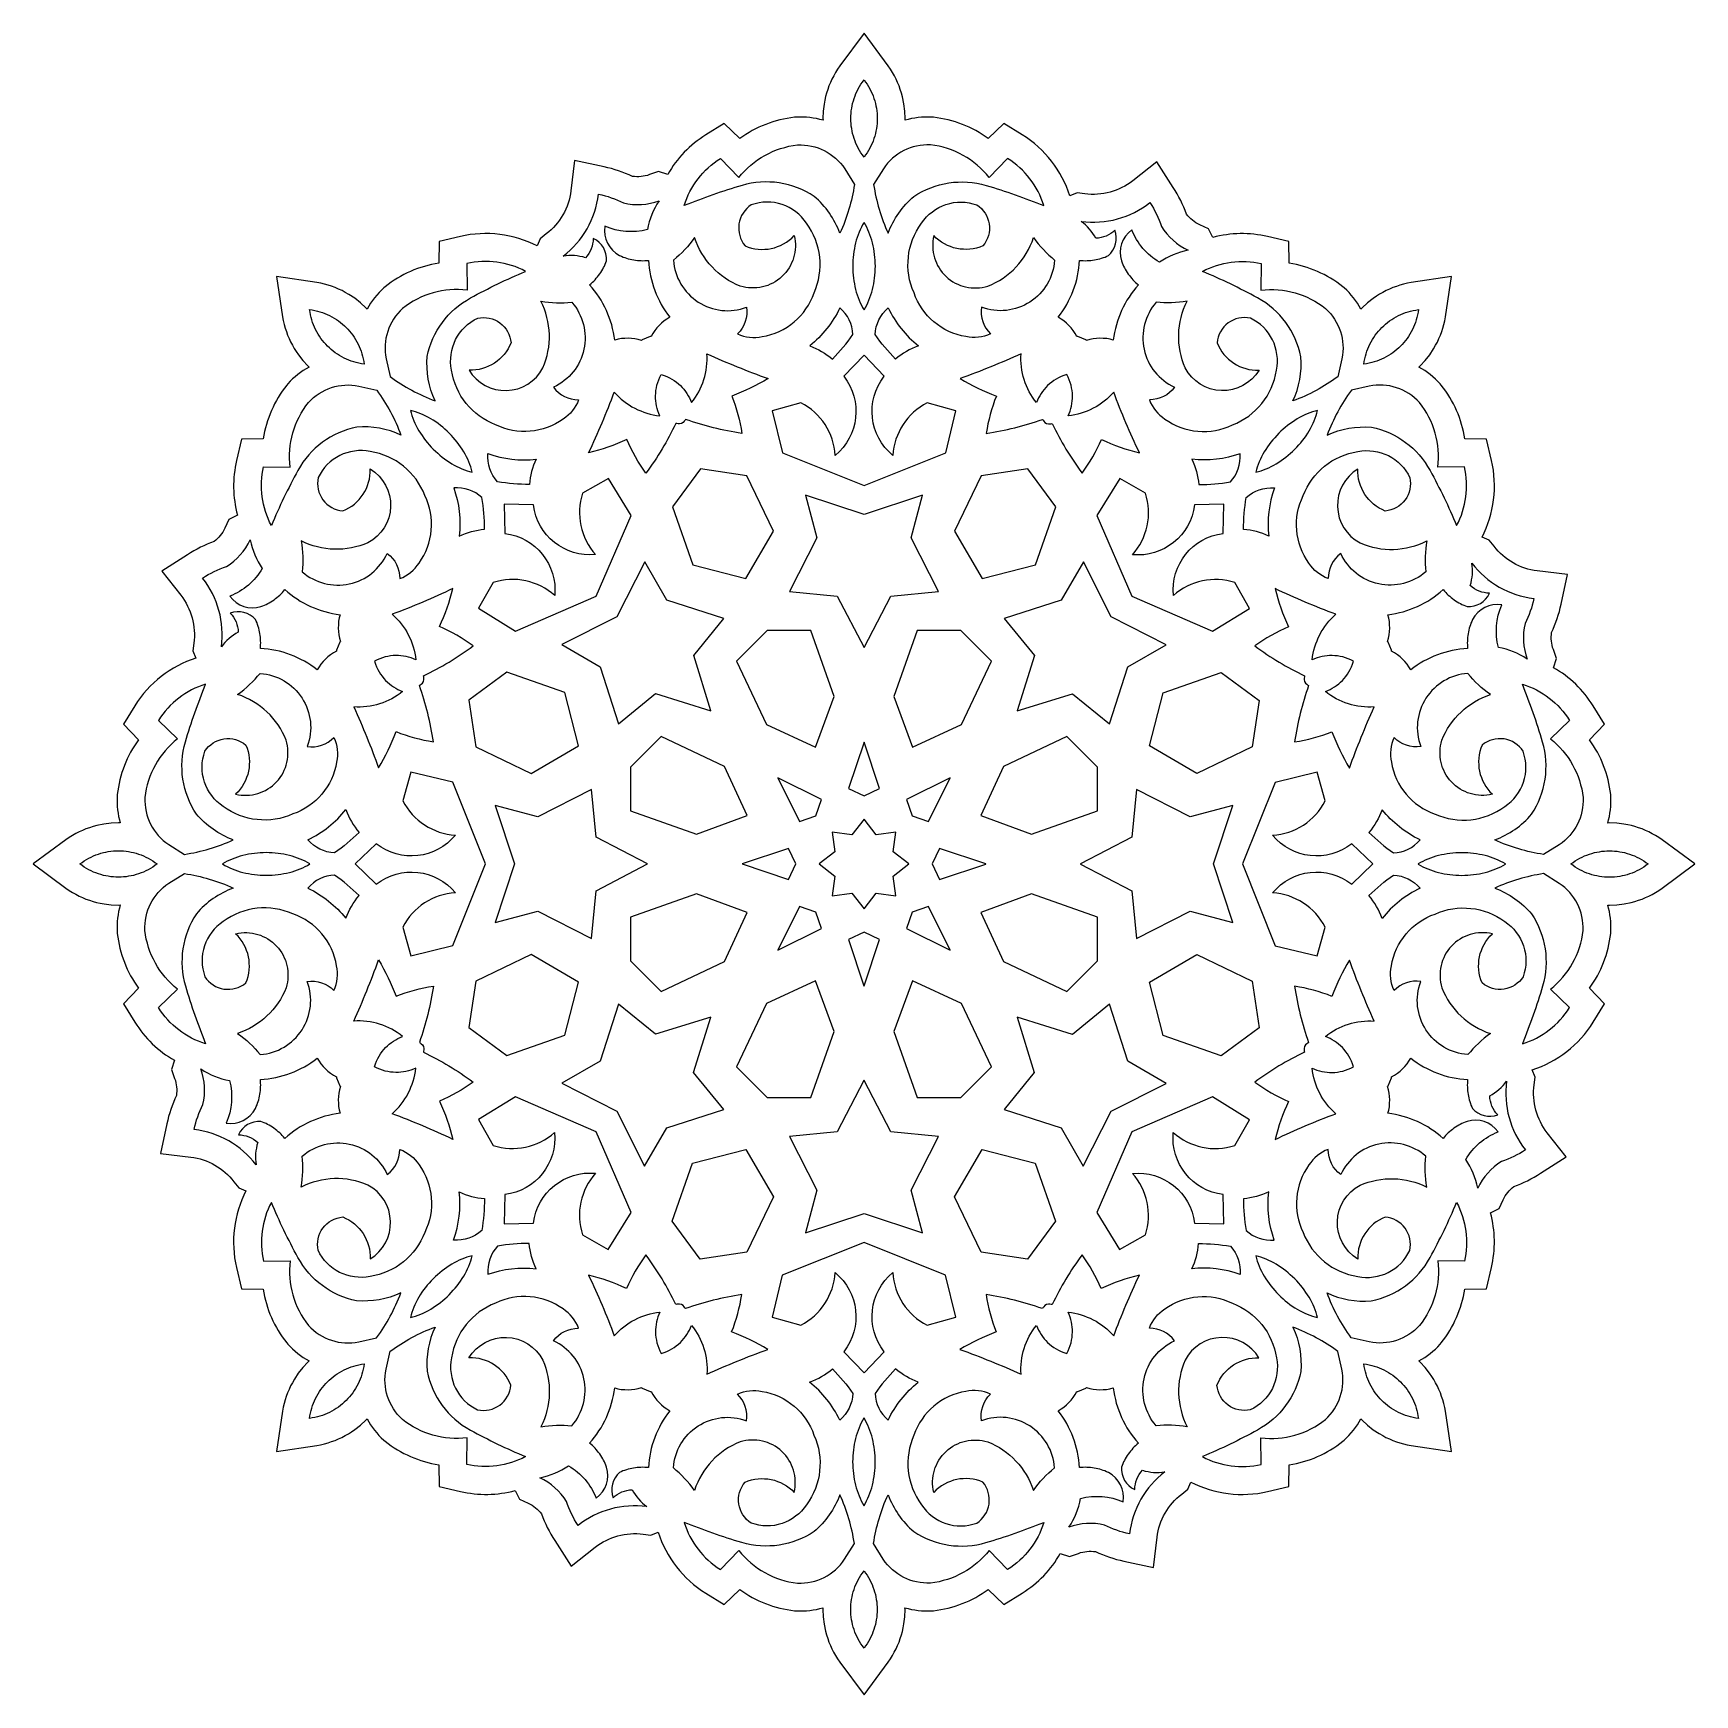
# Model space of a CAD drawing. Extents: x -103 to 102, y -102 to 102.
import ezdxf

# ---------------------------------------------------------------- set-up
doc = ezdxf.new("R2010")
doc.units = 0
doc.header["$MEASUREMENT"] = 0
doc.layers.add('LAYER_1', color=18, linetype='CONTINUOUS')

msp = doc.modelspace()

# ---------------------------------------------------------------- linework, layer by layer
at = {"layer": 'LAYER_1'}
for points in [[(-71.66, -67.03), (-71.75, -67.5), (-72.48, -72.48), (-67.51, -71.74), (-67.04, -71.65), (-66.58, -71.54), (-66.13, -71.42), (-65.69, -71.27), (-65.25, -71.11), (-64.83, -70.93), (-64.41, -70.74), (-64, -70.52), (-63.61, -70.29), (-63.22, -70.05), (-62.82, -69.77), (-62.13, -69.23), (-61.46, -68.62), (-61.31, -68.46, 0.083853), (-59.25, -71.08), (-59.08, -71.22, 0.130083), (-52.45, -74.13), (-52.4, -76.8), (-49.8, -77.41, 0.124306), (-43.04, -77.3), (-42.5, -78.36), (-41.43, -78.86, -0.126471), (-39.8, -80.19, 0.057939), (-38.16, -83.48), (-36.11, -86.62), (-33.16, -84.3, -0.201466), (-27.24, -82.68), (-26.29, -82.8), (-25.41, -82.42, 0.178514), (-19.53, -89.96), (-17.26, -91.36), (-15.34, -89.51, 0.130082), (-8.59, -92.13), (-8.37, -92.15, 0.083944), (-5.06, -91.76), (-5.07, -91.98), (-5.03, -92.89), (-4.92, -93.79), (-4.75, -94.65), (-4.62, -95.12), (-4.48, -95.56), (-4.32, -96), (-4.15, -96.42), (-3.96, -96.85), (-3.75, -97.26), (-3.52, -97.67), (-3.27, -98.07), (-3, -98.46), (0, -102.5), (2.99, -98.46), (3.26, -98.07), (3.51, -97.67), (3.74, -97.26), (3.95, -96.85), (4.14, -96.42), (4.32, -96), (4.47, -95.56), (4.61, -95.12), (4.73, -94.68), (4.83, -94.24), (4.92, -93.76), (5.03, -92.89), (5.06, -91.98), (5.05, -91.76, 0.083853), (8.36, -92.15), (8.58, -92.13, 0.130083), (15.33, -89.51), (17.25, -91.36), (19.52, -89.96, 0.124306), (24.22, -85.09), (25.35, -85.46), (26.47, -85.05, -0.126471), (28.56, -84.84, 0.057939), (32.05, -86.01), (35.72, -86.78), (36.16, -83.06, -0.201466), (39.2, -77.73), (39.96, -77.14), (40.31, -76.25, 0.178514), (49.8, -77.42), (52.4, -76.81), (52.45, -74.14, 0.130082), (59.08, -71.22), (59.24, -71.08, 0.083944), (61.3, -68.46), (61.45, -68.63), (62.12, -69.24), (62.84, -69.8), (63.57, -70.28), (64, -70.53), (64.4, -70.74), (64.82, -70.94), (65.25, -71.12), (65.68, -71.28), (66.13, -71.42), (66.58, -71.55), (67.03, -71.66), (67.5, -71.75), (72.48, -72.48), (71.74, -67.51), (71.65, -67.04), (71.54, -66.58), (71.42, -66.13), (71.27, -65.69), (71.11, -65.25), (70.93, -64.83), (70.74, -64.41), (70.52, -64), (70.29, -63.61), (70.05, -63.22), (69.77, -62.82), (69.23, -62.13), (68.62, -61.46), (68.46, -61.31, 0.083853), (71.08, -59.25), (71.22, -59.08, 0.130083), (74.13, -52.45), (76.8, -52.4), (77.41, -49.8, 0.124306), (77.3, -43.04), (78.36, -42.5), (78.86, -41.43, -0.126471), (80.19, -39.8, 0.057939), (83.48, -38.16), (86.62, -36.11), (84.3, -33.16, -0.201466), (82.68, -27.24), (82.8, -26.29), (82.42, -25.41, 0.178514), (89.96, -19.53), (91.36, -17.26), (89.51, -15.34, 0.130082), (92.13, -8.59), (92.15, -8.37, 0.083944), (91.76, -5.06), (91.98, -5.07), (92.89, -5.03), (93.79, -4.92), (94.65, -4.75), (95.12, -4.62), (95.56, -4.48), (96, -4.32), (96.42, -4.15), (96.85, -3.96), (97.26, -3.75), (97.67, -3.52), (98.07, -3.27), (98.46, -3), (102.5, 0), (98.46, 2.99), (98.07, 3.26), (97.67, 3.51), (97.26, 3.74), (96.85, 3.95), (96.42, 4.14), (96, 4.32), (95.56, 4.47), (95.12, 4.61), (94.68, 4.73), (94.24, 4.83), (93.76, 4.92), (92.89, 5.03), (91.98, 5.06), (91.76, 5.05, 0.083853), (92.15, 8.36), (92.13, 8.58, 0.130083), (89.51, 15.33), (91.36, 17.25), (89.96, 19.52, 0.124306), (85.09, 24.22), (85.46, 25.35), (85.05, 26.47, -0.126471), (84.84, 28.56, 0.057939), (86.01, 32.05), (86.78, 35.72), (83.06, 36.16, -0.201466), (77.73, 39.2), (77.14, 39.96), (76.25, 40.31, 0.178514), (77.42, 49.8), (76.81, 52.4), (74.14, 52.45, 0.130082), (71.22, 59.08), (71.08, 59.24, 0.083944), (68.46, 61.3), (68.63, 61.45), (69.24, 62.12), (69.8, 62.84), (70.28, 63.57), (70.53, 64), (70.74, 64.4), (70.94, 64.82), (71.12, 65.25), (71.28, 65.68), (71.42, 66.13), (71.55, 66.58), (71.66, 67.03), (71.75, 67.5), (72.48, 72.48), (67.51, 71.74), (67.04, 71.65), (66.58, 71.54), (66.13, 71.42), (65.69, 71.27), (65.25, 71.11), (64.83, 70.93), (64.41, 70.74), (64, 70.52), (63.61, 70.29), (63.22, 70.05), (62.82, 69.77), (62.13, 69.23), (61.46, 68.62), (61.31, 68.46, 0.083853), (59.25, 71.08), (59.08, 71.22, 0.130083), (52.45, 74.13), (52.4, 76.8), (49.8, 77.41, 0.124306), (43.04, 77.3), (42.5, 78.36), (41.43, 78.86, -0.126471), (39.8, 80.19, 0.057939), (38.16, 83.48), (36.11, 86.62), (33.16, 84.3, -0.201466), (27.24, 82.68), (26.29, 82.8), (25.41, 82.42, 0.178514), (19.53, 89.96), (17.26, 91.36), (15.34, 89.51, 0.130082), (8.59, 92.13), (8.37, 92.15, 0.083944), (5.06, 91.76), (5.07, 91.98), (5.03, 92.89), (4.92, 93.79), (4.75, 94.65), (4.62, 95.12), (4.48, 95.56), (4.32, 96), (4.15, 96.42), (3.96, 96.85), (3.75, 97.26), (3.52, 97.67), (3.27, 98.07), (3, 98.46), (0, 102.5), (-2.99, 98.46), (-3.26, 98.07), (-3.51, 97.67), (-3.74, 97.26), (-3.95, 96.85), (-4.14, 96.42), (-4.32, 96), (-4.47, 95.56), (-4.61, 95.12), (-4.73, 94.68), (-4.83, 94.24), (-4.92, 93.76), (-5.03, 92.89), (-5.06, 91.98), (-5.05, 91.76, 0.083853), (-8.36, 92.15), (-8.58, 92.13, 0.130083), (-15.33, 89.51), (-17.25, 91.36), (-19.52, 89.96, 0.124306), (-24.22, 85.09), (-25.35, 85.46), (-26.47, 85.05, -0.126471), (-28.56, 84.84, 0.057939), (-32.05, 86.01), (-35.72, 86.78), (-36.16, 83.06, -0.201466), (-39.2, 77.73), (-39.96, 77.14), (-40.31, 76.25, 0.178514), (-49.8, 77.42), (-52.4, 76.81), (-52.45, 74.14, 0.130082), (-59.08, 71.22), (-59.24, 71.08, 0.083944), (-61.3, 68.46), (-61.45, 68.63), (-62.12, 69.24), (-62.84, 69.8), (-63.57, 70.28), (-64, 70.53), (-64.4, 70.74), (-64.82, 70.94), (-65.25, 71.12), (-65.68, 71.28), (-66.13, 71.42), (-66.58, 71.55), (-67.03, 71.66), (-67.5, 71.75), (-72.48, 72.48), (-71.74, 67.51), (-71.65, 67.04), (-71.54, 66.58), (-71.42, 66.13), (-71.27, 65.69), (-71.11, 65.25), (-70.93, 64.83), (-70.74, 64.41), (-70.52, 64), (-70.29, 63.61), (-70.05, 63.22), (-69.77, 62.82), (-69.23, 62.13), (-68.62, 61.46), (-68.46, 61.31, 0.083853), (-71.08, 59.25), (-71.22, 59.08, 0.130083), (-74.13, 52.45), (-76.8, 52.4), (-77.41, 49.8, 0.124306), (-77.3, 43.04), (-78.36, 42.5), (-78.86, 41.43, -0.126471), (-80.19, 39.8, 0.057939), (-83.48, 38.16), (-86.62, 36.11), (-84.3, 33.16, -0.201466), (-82.68, 27.24), (-82.8, 26.29), (-82.42, 25.41, 0.178514), (-89.96, 19.53), (-91.36, 17.26), (-89.51, 15.34, 0.130082), (-92.13, 8.59), (-92.15, 8.37, 0.083944), (-91.76, 5.06), (-91.98, 5.07), (-92.89, 5.03), (-93.79, 4.92), (-94.65, 4.75), (-95.12, 4.62), (-95.56, 4.48), (-96, 4.32), (-96.42, 4.15), (-96.85, 3.96), (-97.26, 3.75), (-97.67, 3.52), (-98.07, 3.27), (-98.46, 3), (-102.5, 0), (-98.46, -2.99), (-98.07, -3.26), (-97.67, -3.51), (-97.26, -3.74), (-96.85, -3.95), (-96.42, -4.14), (-96, -4.32), (-95.56, -4.47), (-95.12, -4.61), (-94.68, -4.73), (-94.24, -4.83), (-93.76, -4.92), (-92.89, -5.03), (-91.98, -5.06), (-91.76, -5.05, 0.083853), (-92.15, -8.36), (-92.13, -8.58, 0.130083), (-89.51, -15.33), (-91.36, -17.25), (-89.96, -19.52, 0.124306), (-85.09, -24.22), (-85.46, -25.35), (-85.05, -26.47, -0.126471), (-84.84, -28.56, 0.057939), (-86.01, -32.05), (-86.78, -35.72), (-83.06, -36.16, -0.201466), (-77.73, -39.2), (-77.14, -39.96), (-76.25, -40.31, 0.178514), (-77.42, -49.8), (-76.81, -52.4), (-74.14, -52.45, 0.130082), (-71.22, -59.08), (-71.08, -59.24, 0.083944), (-68.46, -61.3), (-68.63, -61.45), (-69.24, -62.12), (-69.8, -62.84), (-70.28, -63.57), (-70.53, -64), (-70.74, -64.4), (-70.94, -64.82), (-71.12, -65.25), (-71.28, -65.68), (-71.42, -66.13), (-71.55, -66.58)], [(-17.71, 87.04), (-15.44, 84.68, -0.201237), (-8.2, 88.72, -0.265286), (-2.38, 85.77), (-1.18, 83.85, -0.069494), (-2.97, 77.82, 0.128245), (-6.15, 82.37, 0.222075), (-15.05, 83.72, 0.025878), (-22.18, 81.23, -0.182299)], [(17.72, 87.04), (15.45, 84.68, 0.201237), (8.2, 88.72, 0.265286), (2.39, 85.77), (1.19, 83.85, 0.069494), (2.98, 77.82, -0.128245), (6.16, 82.37, -0.222075), (15.06, 83.72, -0.025878), (22.18, 81.23, 0.182299)], [(-31.76, 74.41, 0.305713), (-33.4, 77.18, -0.181961), (-34.37, 74.8, 0.114969), (-37.11, 75, 0.201466), (-32.75, 82.65, -0.065838), (-29.67, 81.56, 0.146306), (-25.29, 81.83, 0.099754), (-26.73, 78.27, -0.164617), (-31.96, 78.68, 0.323508), (-30.15, 75.07), (-29.94, 74.98), (-29.73, 74.89), (-29.52, 74.81), (-29.3, 74.74), (-29.08, 74.68), (-28.86, 74.62), (-28.64, 74.57), (-28.41, 74.53), (-28.19, 74.49), (-27.96, 74.47), (-27.74, 74.45), (-27.51, 74.44), (-27.28, 74.43), (-27.05, 74.44), (-26.82, 74.45), (-26.59, 74.47, 0.151739), (-23.96, 67.46, 0.144477), (-26.25, 65.1), (-26.29, 65.1), (-26.37, 65.07), (-26.87, 64.89), (-27.36, 64.67), (-27.46, 64.6, 0.144477), (-30.75, 64.65, 0.151739), (-33.85, 71.46), (-33.67, 71.61), (-33.5, 71.77), (-33.34, 71.93), (-33.18, 72.09), (-33.03, 72.26), (-32.88, 72.44), (-32.74, 72.61), (-32.6, 72.8), (-32.47, 72.99), (-32.35, 73.18), (-32.23, 73.38), (-32.13, 73.58), (-32.02, 73.78), (-31.93, 73.99), (-31.84, 74.2)], [(-13.91, 81.32, 0.449878), (-14.67, 76.27, 0.315393), (-8.61, 77.53, -0.581377), (-15.26, 71.3, -0.223505), (-20.9, 77.28, -0.062439), (-23.51, 74.5, 0.501049), (-14.5, 68.69, -0.246154), (-15.6, 65.41, 0.164634), (-12.57, 65.07, 0.276337), (-6.16, 70.46, 0.270784), (-7.09, 79.05, 0.348148)], [(13.92, 81.32, -0.449878), (14.68, 76.27, -0.315393), (8.62, 77.53, 0.581377), (15.27, 71.3, 0.223505), (20.91, 77.28, 0.062439), (23.52, 74.5, -0.501049), (14.51, 68.69, 0.246154), (15.61, 65.41, -0.164634), (12.57, 65.07, -0.276337), (6.17, 70.46, -0.270784), (7.1, 79.05, -0.348148)], [(30.16, 75.07, 0.305713), (30.96, 78.19, -0.181961), (28.59, 77.2, 0.114969), (26.8, 79.28, 0.201466), (35.28, 81.6, -0.065838), (36.7, 78.65, 0.146306), (39.98, 75.74, 0.099754), (36.45, 74.24, -0.164617), (33.04, 78.24, 0.323508), (31.76, 74.41), (31.84, 74.19), (31.93, 73.98), (32.03, 73.77), (32.13, 73.57), (32.24, 73.37), (32.36, 73.17), (32.48, 72.98), (32.61, 72.79), (32.74, 72.61), (32.88, 72.43), (33.03, 72.25), (33.18, 72.08), (33.34, 71.92), (33.51, 71.76), (33.68, 71.61), (33.85, 71.46, 0.151739), (30.76, 64.65, 0.144477), (27.47, 64.6), (27.44, 64.62), (27.37, 64.66), (26.88, 64.88), (26.38, 65.07), (26.26, 65.1, 0.144477), (23.97, 67.46, 0.151739), (26.6, 74.47), (26.83, 74.45), (27.06, 74.44), (27.29, 74.43), (27.52, 74.44), (27.74, 74.45), (27.97, 74.47), (28.2, 74.49), (28.42, 74.53), (28.65, 74.57), (28.87, 74.62), (29.09, 74.68), (29.31, 74.74), (29.53, 74.81), (29.74, 74.89), (29.95, 74.98)], [(-49.01, 74.08), (-48.95, 70.8, 0.201237), (-56.93, 68.54, 0.265286), (-58.96, 62.34), (-58.45, 60.13, 0.069494), (-52.92, 57.14, -0.128245), (-53.89, 62.6, -0.222075), (-48.55, 69.84, -0.025878), (-41.75, 73.12, 0.182299)], [(49.02, 74.07), (48.96, 70.79, -0.201237), (56.94, 68.53, -0.265286), (58.97, 62.34), (58.46, 60.12, -0.069494), (52.92, 57.13, 0.128245), (53.9, 62.59, 0.222075), (48.56, 69.84, 0.025878), (41.76, 73.12, -0.182299)], [(-47.66, 67.35, -0.449878), (-43.55, 64.31, -0.315393), (-48.73, 60.92, 0.581377), (-39.62, 61.21, 0.223505), (-39.86, 69.43, 0.062439), (-36.05, 69.31, -0.501049), (-38.31, 58.83, 0.246154), (-35.21, 57.28, -0.164634), (-37.12, 54.9, -0.276337), (-45.46, 54.19, -0.270784), (-50.88, 60.92, -0.348148)], [(-2.98, 68.61, -0.112409), (-6.7, 63.92, -0.08768), (-3.9, 62.3, 0.041908), (-1.36, 65.32, 0.207747)], [(2.99, 68.61, 0.112409), (6.71, 63.92, 0.08768), (3.9, 62.3, -0.041908), (1.37, 65.32, -0.207747)], [(47.67, 67.34, 0.449878), (43.56, 64.31, 0.315393), (48.74, 60.91, -0.581377), (39.63, 61.21, -0.223505), (39.86, 69.43, -0.062439), (36.05, 69.31, 0.501049), (38.32, 58.83, -0.246154), (35.22, 57.28, 0.164634), (37.13, 54.9, 0.276337), (45.46, 54.18, 0.270784), (50.88, 60.91, 0.348148)], [(-25.01, 60.39), (-24.66, 60.27), (-24.32, 60.14), (-24.01, 59.99), (-23.7, 59.83), (-23.42, 59.65), (-23.15, 59.46), (-22.89, 59.25), (-22.66, 59.03), (-22.43, 58.81), (-22.22, 58.57), (-22.03, 58.31), (-21.85, 58.05), (-21.69, 57.78), (-21.54, 57.5), (-21.4, 57.22), (-21.28, 56.92, 0.190565), (-19.38, 62.96, 0.022311), (-11.84, 59.9, -0.050167), (-16.32, 57.74, -0.056957), (-15.07, 53.13, -0.04978), (-22.01, 54.85), (-22.08, 54.74), (-22.18, 54.62), (-22.31, 54.49), (-22.5, 54.33), (-22.75, 54.31), (-22.94, 54.31), (-23.09, 54.33), (-23.22, 54.36, -0.04978), (-26.9, 48.23, -0.056957), (-29.28, 52.37, -0.050167), (-33.98, 50.73, 0.022311), (-30.81, 58.23, 0.190565), (-25.2, 55.3), (-25.32, 55.6), (-25.43, 55.9), (-25.52, 56.2), (-25.59, 56.51), (-25.65, 56.82), (-25.69, 57.13), (-25.71, 57.45), (-25.72, 57.77), (-25.7, 58.09), (-25.67, 58.42), (-25.61, 58.74), (-25.54, 59.07), (-25.44, 59.4), (-25.32, 59.73), (-25.18, 60.06)], [(0, 46.71), (10.08, 50.72), (11.32, 55.93), (7.8, 56.9, 0.267307), (3.57, 50.4, -0.406723), (2.49, 60.17), (0, 62.77), (-2.48, 60.17, -0.406723), (-3.56, 50.4, 0.267307), (-7.79, 56.9), (-11.31, 55.93), (-10.07, 50.72)], [(25.02, 60.39), (24.67, 60.27), (24.33, 60.14), (24.01, 59.99), (23.71, 59.82), (23.43, 59.65), (23.16, 59.46), (22.9, 59.25), (22.66, 59.03), (22.44, 58.81), (22.23, 58.56), (22.04, 58.31), (21.86, 58.05), (21.7, 57.78), (21.55, 57.5), (21.41, 57.22), (21.29, 56.92, -0.190565), (19.39, 62.96, -0.022311), (11.85, 59.9, 0.050167), (16.33, 57.74, 0.056957), (15.08, 53.13, 0.04978), (22.02, 54.85), (22.09, 54.74), (22.18, 54.62), (22.32, 54.49), (22.51, 54.33), (22.76, 54.3), (22.94, 54.3), (23.09, 54.32), (23.22, 54.35, 0.04978), (26.91, 48.22, 0.056957), (29.29, 52.37, 0.050167), (33.99, 50.73, -0.022311), (30.81, 58.22, -0.190565), (25.2, 55.3), (25.32, 55.59), (25.43, 55.89), (25.52, 56.19), (25.6, 56.5), (25.66, 56.81), (25.7, 57.13), (25.72, 57.44), (25.72, 57.76), (25.71, 58.09), (25.67, 58.41), (25.62, 58.74), (25.54, 59.06), (25.44, 59.39), (25.32, 59.72), (25.18, 60.06)], [(-74.07, 49.02), (-70.79, 48.96, -0.201237), (-68.53, 56.94, -0.265286), (-62.34, 58.97), (-60.12, 58.46, -0.069494), (-57.13, 52.92, 0.128245), (-62.59, 53.9, 0.222075), (-69.84, 48.56, 0.025878), (-73.12, 41.76, -0.182299)], [(74.08, 49.01), (70.8, 48.95, 0.201237), (68.54, 56.93, 0.265286), (62.34, 58.96), (60.13, 58.45, 0.069494), (57.14, 52.92, -0.128245), (62.6, 53.89, -0.222075), (69.84, 48.55, -0.025878), (73.12, 41.75, 0.182299)], [(-67.34, 47.67, 0.449878), (-64.31, 43.56, 0.315393), (-60.91, 48.74, -0.581377), (-61.21, 39.63, -0.223505), (-69.43, 39.86, -0.062439), (-69.31, 36.05, 0.501049), (-58.83, 38.32, -0.246154), (-57.28, 35.22, 0.164634), (-54.9, 37.13, 0.276337), (-54.18, 45.46, 0.270784), (-60.91, 50.88, 0.348148)], [(-46.4, 50.63, 0.112409), (-40.45, 49.94, 0.08768), (-41.29, 46.82, -0.041908), (-45.22, 47.16, -0.207747)], [(46.41, 50.62, -0.112409), (40.46, 49.93, -0.08768), (41.3, 46.81, 0.041908), (45.22, 47.15, 0.207747)], [(67.35, 47.66, -0.449878), (64.31, 43.55, -0.315393), (60.92, 48.73, 0.581377), (61.21, 39.62, 0.223505), (69.43, 39.86, 0.062439), (69.31, 36.05, -0.501049), (58.83, 38.31, 0.246154), (57.28, 35.21, -0.164634), (54.9, 37.12, -0.276337), (54.19, 45.46, -0.270784), (60.92, 50.88, -0.348148)], [(-33.03, 33.03), (-28.74, 42.99), (-31.54, 47.55), (-34.72, 45.75, 0.267307), (-33.12, 38.17, -0.406723), (-40.79, 44.31), (-44.38, 44.39), (-44.31, 40.79, -0.406723), (-38.16, 33.12, 0.267307), (-45.74, 34.73), (-47.55, 31.55), (-42.99, 28.74)], [(33.03, 33.03), (42.99, 28.74), (47.55, 31.54), (45.75, 34.72, 0.267307), (38.17, 33.12, -0.406723), (44.31, 40.79), (44.39, 44.38), (40.79, 44.31, -0.406723), (33.12, 38.16, 0.267307), (34.73, 45.74), (31.55, 47.55), (28.74, 42.99)], [(-50.62, 46.41, -0.112409), (-49.93, 40.46, -0.08768), (-46.81, 41.3, 0.041908), (-47.15, 45.22, 0.207747)], [(50.63, 46.4, 0.112409), (49.94, 40.45, 0.08768), (46.82, 41.29, -0.041908), (47.16, 45.22, -0.207747)], [(-75.07, 30.16, 0.305713), (-78.19, 30.96, -0.181961), (-77.2, 28.59, 0.114969), (-79.28, 26.8, 0.201466), (-81.6, 35.28, -0.065838), (-78.65, 36.7, 0.146306), (-75.74, 39.98, 0.099754), (-74.24, 36.45, -0.164617), (-78.24, 33.04, 0.323508), (-74.41, 31.76), (-74.19, 31.84), (-73.98, 31.93), (-73.77, 32.03), (-73.57, 32.13), (-73.37, 32.24), (-73.17, 32.36), (-72.98, 32.48), (-72.79, 32.61), (-72.61, 32.74), (-72.43, 32.88), (-72.25, 33.03), (-72.08, 33.18), (-71.92, 33.34), (-71.76, 33.51), (-71.61, 33.68), (-71.46, 33.85, 0.151739), (-64.65, 30.76, 0.144477), (-64.6, 27.47), (-64.62, 27.44), (-64.66, 27.37), (-64.88, 26.88), (-65.07, 26.38), (-65.1, 26.26, 0.144477), (-67.46, 23.97, 0.151739), (-74.47, 26.6), (-74.45, 26.83), (-74.44, 27.06), (-74.43, 27.29), (-74.44, 27.52), (-74.45, 27.74), (-74.47, 27.97), (-74.49, 28.2), (-74.53, 28.42), (-74.57, 28.65), (-74.62, 28.87), (-74.68, 29.09), (-74.74, 29.31), (-74.81, 29.53), (-74.89, 29.74), (-74.98, 29.95)], [(74.41, 31.76, 0.305713), (77.18, 33.4, -0.181961), (74.8, 34.37, 0.114969), (75, 37.11, 0.201466), (82.65, 32.75, -0.065838), (81.56, 29.67, 0.146306), (81.83, 25.29, 0.099754), (78.27, 26.73, -0.164617), (78.68, 31.96, 0.323508), (75.07, 30.15), (74.98, 29.94), (74.89, 29.73), (74.81, 29.52), (74.74, 29.3), (74.68, 29.08), (74.62, 28.86), (74.57, 28.64), (74.53, 28.41), (74.49, 28.19), (74.47, 27.96), (74.45, 27.74), (74.44, 27.51), (74.43, 27.28), (74.44, 27.05), (74.45, 26.82), (74.47, 26.59, 0.151739), (67.46, 23.96, 0.144477), (65.1, 26.25), (65.1, 26.29), (65.07, 26.37), (64.89, 26.87), (64.67, 27.36), (64.6, 27.46, 0.144477), (64.65, 30.75, 0.151739), (71.46, 33.85), (71.61, 33.67), (71.77, 33.5), (71.93, 33.34), (72.09, 33.18), (72.26, 33.03), (72.44, 32.88), (72.61, 32.74), (72.8, 32.6), (72.99, 32.47), (73.18, 32.35), (73.38, 32.23), (73.58, 32.13), (73.78, 32.02), (73.99, 31.93), (74.2, 31.84)], [(-60.39, 25.02), (-60.27, 24.67), (-60.14, 24.33), (-59.99, 24.01), (-59.82, 23.71), (-59.65, 23.43), (-59.46, 23.16), (-59.25, 22.9), (-59.03, 22.66), (-58.81, 22.44), (-58.56, 22.23), (-58.31, 22.04), (-58.05, 21.86), (-57.78, 21.7), (-57.5, 21.55), (-57.22, 21.41), (-56.92, 21.29, -0.190565), (-62.96, 19.39, -0.022311), (-59.9, 11.85, 0.050167), (-57.74, 16.33, 0.056957), (-53.13, 15.08, 0.04978), (-54.85, 22.02), (-54.74, 22.09), (-54.62, 22.18), (-54.49, 22.32), (-54.33, 22.51), (-54.3, 22.76), (-54.3, 22.94), (-54.32, 23.09), (-54.35, 23.22, 0.04978), (-48.22, 26.91, 0.056957), (-52.37, 29.29, 0.050167), (-50.73, 33.99, -0.022311), (-58.22, 30.81, -0.190565), (-55.3, 25.2), (-55.59, 25.32), (-55.89, 25.43), (-56.19, 25.52), (-56.5, 25.6), (-56.81, 25.66), (-57.13, 25.7), (-57.44, 25.72), (-57.76, 25.72), (-58.09, 25.71), (-58.41, 25.67), (-58.74, 25.62), (-59.06, 25.54), (-59.39, 25.44), (-59.72, 25.32), (-60.06, 25.18)], [(60.39, 25.01), (60.06, 25.18), (59.73, 25.32), (59.4, 25.44), (59.07, 25.54), (58.74, 25.61), (58.42, 25.67), (58.09, 25.7), (57.77, 25.72), (57.45, 25.71), (57.13, 25.69), (56.82, 25.65), (56.51, 25.59), (56.2, 25.52), (55.9, 25.43), (55.6, 25.32), (55.3, 25.2, -0.190565), (58.23, 30.81, -0.022311), (50.73, 33.98, 0.050167), (52.37, 29.28, 0.056957), (48.23, 26.9, 0.04978), (54.36, 23.22), (54.33, 23.09), (54.31, 22.94), (54.31, 22.75), (54.33, 22.5), (54.49, 22.31), (54.62, 22.18), (54.74, 22.08), (54.85, 22.01, 0.04978), (53.13, 15.07, 0.056957), (57.74, 16.32, 0.050167), (59.9, 11.84, -0.022311), (62.96, 19.38, -0.190565), (56.92, 21.28), (57.22, 21.4), (57.5, 21.54), (57.78, 21.69), (58.05, 21.85), (58.31, 22.03), (58.57, 22.22), (58.81, 22.43), (59.03, 22.66), (59.25, 22.89), (59.46, 23.15), (59.65, 23.42), (59.83, 23.7), (59.99, 24.01), (60.14, 24.32), (60.27, 24.66)], [(-81.32, 13.92, -0.449878), (-76.27, 14.68, -0.315393), (-77.53, 8.62, 0.581377), (-71.3, 15.27, 0.223505), (-77.28, 20.91, 0.062439), (-74.5, 23.52, -0.501049), (-68.69, 14.51, 0.246154), (-65.41, 15.61, -0.164634), (-65.07, 12.57, -0.276337), (-70.46, 6.17, -0.270784), (-79.05, 7.1, -0.348148)], [(81.32, 13.91, 0.449878), (76.27, 14.67, 0.315393), (77.53, 8.61, -0.581377), (71.3, 15.26, -0.223505), (77.28, 20.9, -0.062439), (74.5, 23.51, 0.501049), (68.69, 14.5, -0.246154), (65.41, 15.6, 0.164634), (65.07, 12.57, 0.276337), (70.46, 6.16, 0.270784), (79.05, 7.09, 0.348148)], [(-87.04, 17.72), (-84.68, 15.45, 0.201237), (-88.72, 8.2, 0.265286), (-85.77, 2.39), (-83.85, 1.19, 0.069494), (-77.82, 2.98, -0.128245), (-82.37, 6.16, -0.222075), (-83.72, 15.06, -0.025878), (-81.23, 22.18, 0.182299)], [(87.04, 17.71), (84.68, 15.44, -0.201237), (88.72, 8.2, -0.265286), (85.77, 2.38), (83.85, 1.18, -0.069494), (77.82, 2.97, 0.128245), (82.37, 6.15, 0.222075), (83.72, 15.05, 0.025878), (81.23, 22.18, -0.182299)], [(-46.71, 0), (-50.72, 10.08), (-55.93, 11.32), (-56.9, 7.8, 0.267307), (-50.4, 3.57, -0.406723), (-60.17, 2.49), (-62.77, 0), (-60.17, -2.48, -0.406723), (-50.4, -3.56, 0.267307), (-56.9, -7.79), (-55.93, -11.31), (-50.72, -10.07)], [(46.71, 0), (50.72, -10.08), (55.93, -11.32), (56.9, -7.8, 0.267307), (50.4, -3.57, -0.406723), (60.17, -2.49), (62.77, 0), (60.17, 2.48, -0.406723), (50.4, 3.56, 0.267307), (56.9, 7.79), (55.93, 11.31), (50.72, 10.07)], [(-68.61, 2.99, 0.112409), (-63.92, 6.71, 0.08768), (-62.3, 3.9, -0.041908), (-65.32, 1.37, -0.207747)], [(68.61, 2.98, -0.112409), (63.92, 6.7, -0.08768), (62.3, 3.9, 0.041908), (65.32, 1.36, 0.207747)], [(-87.04, -17.71), (-84.68, -15.44, -0.201237), (-88.72, -8.2, -0.265286), (-85.77, -2.38), (-83.85, -1.18, -0.069494), (-77.82, -2.97, 0.128245), (-82.37, -6.15, 0.222075), (-83.72, -15.05, 0.025878), (-81.23, -22.18, -0.182299)], [(-68.61, -2.98, -0.112409), (-63.92, -6.7, -0.08768), (-62.3, -3.9, 0.041908), (-65.32, -1.36, 0.207747)], [(68.61, -2.99, 0.112409), (63.92, -6.71, 0.08768), (62.3, -3.9, -0.041908), (65.32, -1.37, -0.207747)], [(87.04, -17.72), (84.68, -15.45, 0.201237), (88.72, -8.2, 0.265286), (85.77, -2.39), (83.85, -1.19, 0.069494), (77.82, -2.98, -0.128245), (82.37, -6.16, -0.222075), (83.72, -15.06, -0.025878), (81.23, -22.18, 0.182299)], [(-81.32, -13.91, 0.449878), (-76.27, -14.67, 0.315393), (-77.53, -8.61, -0.581377), (-71.3, -15.26, -0.223505), (-77.28, -20.9, -0.062439), (-74.5, -23.51, 0.501049), (-68.69, -14.5, -0.246154), (-65.41, -15.6, 0.164634), (-65.07, -12.57, 0.276337), (-70.46, -6.16, 0.270784), (-79.05, -7.09, 0.348148)], [(81.32, -13.92, -0.449878), (76.27, -14.68, -0.315393), (77.53, -8.62, 0.581377), (71.3, -15.27, 0.223505), (77.28, -20.91, 0.062439), (74.5, -23.52, -0.501049), (68.69, -14.51, 0.246154), (65.41, -15.61, -0.164634), (65.07, -12.57, -0.276337), (70.46, -6.17, -0.270784), (79.05, -7.1, -0.348148)], [(-60.39, -25.01), (-60.27, -24.66), (-60.14, -24.32), (-59.99, -24.01), (-59.83, -23.7), (-59.65, -23.42), (-59.46, -23.15), (-59.25, -22.89), (-59.03, -22.66), (-58.81, -22.43), (-58.57, -22.22), (-58.31, -22.03), (-58.05, -21.85), (-57.78, -21.69), (-57.5, -21.54), (-57.22, -21.4), (-56.92, -21.28, 0.190565), (-62.96, -19.38, 0.022311), (-59.9, -11.84, -0.050167), (-57.74, -16.32, -0.056957), (-53.13, -15.07, -0.04978), (-54.85, -22.01), (-54.74, -22.08), (-54.62, -22.18), (-54.49, -22.31), (-54.33, -22.5), (-54.31, -22.75), (-54.31, -22.94), (-54.33, -23.09), (-54.36, -23.22, -0.04978), (-48.23, -26.9, -0.056957), (-52.37, -29.28, -0.050167), (-50.73, -33.98, 0.022311), (-58.23, -30.81, 0.190565), (-55.3, -25.2), (-55.6, -25.32), (-55.9, -25.43), (-56.2, -25.52), (-56.51, -25.59), (-56.82, -25.65), (-57.13, -25.69), (-57.45, -25.71), (-57.77, -25.72), (-58.09, -25.7), (-58.42, -25.67), (-58.74, -25.61), (-59.07, -25.54), (-59.4, -25.44), (-59.73, -25.32), (-60.06, -25.18)], [(60.39, -25.02), (60.27, -24.67), (60.14, -24.33), (59.99, -24.01), (59.82, -23.71), (59.65, -23.43), (59.46, -23.16), (59.25, -22.9), (59.03, -22.66), (58.81, -22.44), (58.56, -22.23), (58.31, -22.04), (58.05, -21.86), (57.78, -21.7), (57.5, -21.55), (57.22, -21.41), (56.92, -21.29, -0.190565), (62.96, -19.39, -0.022311), (59.9, -11.85, 0.050167), (57.74, -16.33, 0.056957), (53.13, -15.08, 0.04978), (54.85, -22.02), (54.74, -22.09), (54.62, -22.18), (54.49, -22.32), (54.33, -22.51), (54.3, -22.76), (54.3, -22.94), (54.32, -23.09), (54.35, -23.22, 0.04978), (48.22, -26.91, 0.056957), (52.37, -29.29, 0.050167), (50.73, -33.99, -0.022311), (58.22, -30.81, -0.190565), (55.3, -25.2), (55.59, -25.33), (55.89, -25.43), (56.19, -25.52), (56.5, -25.6), (56.81, -25.66), (57.13, -25.7), (57.44, -25.72), (57.76, -25.72), (58.09, -25.71), (58.41, -25.67), (58.74, -25.62), (59.06, -25.54), (59.39, -25.44), (59.72, -25.33), (60.06, -25.18)], [(-74.41, -31.76, 0.305713), (-77.18, -33.4, -0.181961), (-74.8, -34.37, 0.114969), (-75, -37.11, 0.201466), (-82.65, -32.75, -0.065838), (-81.56, -29.67, 0.146306), (-81.83, -25.29, 0.099754), (-78.27, -26.73, -0.164617), (-78.68, -31.96, 0.323508), (-75.07, -30.15), (-74.98, -29.94), (-74.89, -29.73), (-74.81, -29.52), (-74.74, -29.3), (-74.68, -29.08), (-74.62, -28.86), (-74.57, -28.64), (-74.53, -28.41), (-74.49, -28.19), (-74.47, -27.96), (-74.45, -27.74), (-74.44, -27.51), (-74.43, -27.28), (-74.44, -27.05), (-74.45, -26.82), (-74.47, -26.59, 0.151739), (-67.46, -23.96, 0.144477), (-65.1, -26.25), (-65.1, -26.29), (-65.07, -26.37), (-64.89, -26.87), (-64.67, -27.36), (-64.6, -27.46, 0.144477), (-64.65, -30.75, 0.151739), (-71.46, -33.85), (-71.61, -33.67), (-71.77, -33.5), (-71.93, -33.34), (-72.09, -33.18), (-72.26, -33.03), (-72.44, -32.88), (-72.61, -32.74), (-72.8, -32.6), (-72.99, -32.47), (-73.18, -32.35), (-73.38, -32.23), (-73.58, -32.13), (-73.78, -32.02), (-73.99, -31.93), (-74.2, -31.84)], [(75.07, -30.16, 0.305713), (78.19, -30.96, -0.181961), (77.2, -28.59, 0.114969), (79.28, -26.8, 0.201466), (81.6, -35.28, -0.065838), (78.65, -36.7, 0.146306), (75.74, -39.98, 0.099754), (74.24, -36.45, -0.164617), (78.24, -33.04, 0.323508), (74.41, -31.76), (74.19, -31.84), (73.98, -31.93), (73.77, -32.03), (73.57, -32.13), (73.37, -32.24), (73.17, -32.36), (72.98, -32.48), (72.79, -32.61), (72.61, -32.74), (72.43, -32.88), (72.25, -33.03), (72.08, -33.18), (71.92, -33.34), (71.76, -33.51), (71.61, -33.68), (71.46, -33.85, 0.151739), (64.65, -30.76, 0.144477), (64.6, -27.47), (64.62, -27.44), (64.66, -27.37), (64.88, -26.88), (65.07, -26.38), (65.1, -26.26, 0.144477), (67.46, -23.97, 0.151739), (74.47, -26.6), (74.45, -26.83), (74.44, -27.06), (74.43, -27.29), (74.44, -27.52), (74.45, -27.74), (74.47, -27.97), (74.49, -28.2), (74.53, -28.42), (74.57, -28.65), (74.62, -28.87), (74.68, -29.09), (74.74, -29.31), (74.81, -29.53), (74.89, -29.74), (74.98, -29.95)], [(-33.03, -33.03), (-42.99, -28.74), (-47.55, -31.54), (-45.75, -34.72, 0.267307), (-38.17, -33.12, -0.406723), (-44.31, -40.79), (-44.39, -44.38), (-40.79, -44.31, -0.406723), (-33.12, -38.16, 0.267307), (-34.73, -45.74), (-31.55, -47.55), (-28.74, -42.99)], [(33.03, -33.03), (28.74, -42.99), (31.54, -47.55), (34.72, -45.75, 0.267307), (33.12, -38.17, -0.406723), (40.79, -44.31), (44.38, -44.39), (44.31, -40.79, -0.406723), (38.16, -33.12, 0.267307), (45.74, -34.73), (47.55, -31.55), (42.99, -28.74)], [(-67.35, -47.66, -0.449878), (-64.31, -43.55, -0.315393), (-60.92, -48.73, 0.581377), (-61.21, -39.62, 0.223505), (-69.43, -39.86, 0.062439), (-69.31, -36.05, -0.501049), (-58.83, -38.31, 0.246154), (-57.28, -35.21, -0.164634), (-54.9, -37.12, -0.276337), (-54.19, -45.46, -0.270784), (-60.92, -50.88, -0.348148)], [(67.34, -47.67, 0.449878), (64.31, -43.56, 0.315393), (60.91, -48.74, -0.581377), (61.21, -39.63, -0.223505), (69.43, -39.86, -0.062439), (69.31, -36.05, 0.501049), (58.83, -38.32, -0.246154), (57.28, -35.22, 0.164634), (54.9, -37.13, 0.276337), (54.18, -45.46, 0.270784), (60.91, -50.88, 0.348148)], [(-50.63, -46.4, 0.112409), (-49.94, -40.45, 0.08768), (-46.82, -41.29, -0.041908), (-47.16, -45.22, -0.207747)], [(50.62, -46.41, -0.112409), (49.93, -40.46, -0.08768), (46.81, -41.3, 0.041908), (47.15, -45.22, 0.207747)], [(-74.08, -49.01), (-70.8, -48.95, 0.201237), (-68.54, -56.93, 0.265286), (-62.34, -58.96), (-60.13, -58.45, 0.069494), (-57.14, -52.92, -0.128245), (-62.6, -53.89, -0.222075), (-69.84, -48.55, -0.025878), (-73.12, -41.75, 0.182299)], [(74.07, -49.02), (70.79, -48.96, -0.201237), (68.53, -56.94, -0.265286), (62.34, -58.97), (60.12, -58.46, -0.069494), (57.13, -52.92, 0.128245), (62.59, -53.9, 0.222075), (69.84, -48.56, 0.025878), (73.12, -41.76, -0.182299)], [(-46.41, -50.62, -0.112409), (-40.46, -49.93, -0.08768), (-41.3, -46.81, 0.041908), (-45.22, -47.15, 0.207747)], [(0, -46.71), (-10.08, -50.72), (-11.32, -55.93), (-7.8, -56.9, 0.267307), (-3.57, -50.4, -0.406723), (-2.49, -60.17), (0, -62.77), (2.48, -60.17, -0.406723), (3.56, -50.4, 0.267307), (7.79, -56.9), (11.31, -55.93), (10.07, -50.72)], [(46.4, -50.63, 0.112409), (40.45, -49.94, 0.08768), (41.29, -46.82, -0.041908), (45.22, -47.16, -0.207747)], [(-25.02, -60.39), (-24.67, -60.27), (-24.33, -60.14), (-24.01, -59.99), (-23.71, -59.82), (-23.43, -59.65), (-23.16, -59.46), (-22.9, -59.25), (-22.66, -59.03), (-22.44, -58.81), (-22.23, -58.56), (-22.04, -58.31), (-21.86, -58.05), (-21.7, -57.78), (-21.55, -57.5), (-21.41, -57.22), (-21.29, -56.92, -0.190565), (-19.39, -62.96, -0.022311), (-11.85, -59.9, 0.050167), (-16.33, -57.74, 0.056957), (-15.08, -53.13, 0.04978), (-22.02, -54.85), (-22.09, -54.74), (-22.18, -54.62), (-22.32, -54.49), (-22.51, -54.33), (-22.76, -54.3), (-22.94, -54.3), (-23.09, -54.32), (-23.22, -54.35, 0.04978), (-26.91, -48.22, 0.056957), (-29.29, -52.37, 0.050167), (-33.99, -50.73, -0.022311), (-30.81, -58.22, -0.190565), (-25.2, -55.3), (-25.33, -55.59), (-25.43, -55.89), (-25.52, -56.19), (-25.6, -56.5), (-25.66, -56.81), (-25.7, -57.13), (-25.72, -57.44), (-25.72, -57.76), (-25.71, -58.09), (-25.67, -58.41), (-25.62, -58.74), (-25.54, -59.06), (-25.44, -59.39), (-25.33, -59.72), (-25.18, -60.06)], [(25.01, -60.39), (25.18, -60.06), (25.32, -59.73), (25.44, -59.4), (25.54, -59.07), (25.61, -58.74), (25.67, -58.42), (25.7, -58.09), (25.72, -57.77), (25.71, -57.45), (25.69, -57.13), (25.65, -56.82), (25.59, -56.51), (25.52, -56.2), (25.43, -55.9), (25.32, -55.6), (25.2, -55.3, -0.190565), (30.81, -58.23, -0.022311), (33.98, -50.73, 0.050167), (29.28, -52.37, 0.056957), (26.9, -48.23, 0.04978), (23.22, -54.36), (23.09, -54.33), (22.94, -54.31), (22.75, -54.31), (22.5, -54.33), (22.31, -54.49), (22.18, -54.62), (22.08, -54.74), (22.01, -54.85, 0.04978), (15.07, -53.13, 0.056957), (16.32, -57.74, 0.050167), (11.84, -59.9, -0.022311), (19.38, -62.96, -0.190565), (21.28, -56.92), (21.4, -57.22), (21.54, -57.5), (21.69, -57.78), (21.85, -58.05), (22.03, -58.31), (22.22, -58.57), (22.43, -58.81), (22.66, -59.03), (22.89, -59.25), (23.15, -59.46), (23.42, -59.65), (23.7, -59.83), (24.01, -59.99), (24.32, -60.14), (24.66, -60.27)], [(-47.67, -67.34, 0.449878), (-43.56, -64.31, 0.315393), (-48.74, -60.91, -0.581377), (-39.63, -61.21, -0.223505), (-39.86, -69.43, -0.062439), (-36.05, -69.31, 0.501049), (-38.32, -58.83, -0.246154), (-35.22, -57.28, 0.164634), (-37.13, -54.9, 0.276337), (-45.46, -54.18, 0.270784), (-50.88, -60.91, 0.348148)], [(47.66, -67.35, -0.449878), (43.55, -64.31, -0.315393), (48.73, -60.92, 0.581377), (39.62, -61.21, 0.223505), (39.86, -69.43, 0.062439), (36.05, -69.31, -0.501049), (38.31, -58.83, 0.246154), (35.21, -57.28, -0.164634), (37.12, -54.9, -0.276337), (45.46, -54.19, -0.270784), (50.88, -60.92, -0.348148)], [(-49.02, -74.07), (-48.96, -70.79, -0.201237), (-56.94, -68.53, -0.265286), (-58.97, -62.34), (-58.46, -60.12, -0.069494), (-52.92, -57.13, 0.128245), (-53.9, -62.59, 0.222075), (-48.56, -69.84, 0.025878), (-41.76, -73.12, -0.182299)], [(49.01, -74.08), (48.95, -70.8, 0.201237), (56.93, -68.54, 0.265286), (58.96, -62.34), (58.45, -60.13, 0.069494), (52.92, -57.14, -0.128245), (53.89, -62.6, -0.222075), (48.55, -69.84, -0.025878), (41.75, -73.12, 0.182299)], [(-2.99, -68.61, 0.112409), (-6.71, -63.92, 0.08768), (-3.9, -62.3, -0.041908), (-1.37, -65.32, -0.207747)], [(2.98, -68.61, -0.112409), (6.7, -63.92, -0.08768), (3.9, -62.3, 0.041908), (1.36, -65.32, 0.207747)], [(-30.16, -75.07, 0.305713), (-30.96, -78.19, -0.181961), (-28.59, -77.2, 0.114969), (-26.8, -79.28, 0.201466), (-35.28, -81.6, -0.065838), (-36.7, -78.65, 0.146306), (-39.98, -75.74, 0.099754), (-36.45, -74.24, -0.164617), (-33.04, -78.24, 0.323508), (-31.76, -74.41), (-31.84, -74.19), (-31.93, -73.98), (-32.03, -73.77), (-32.13, -73.57), (-32.24, -73.37), (-32.36, -73.17), (-32.48, -72.98), (-32.61, -72.79), (-32.74, -72.61), (-32.88, -72.43), (-33.03, -72.25), (-33.18, -72.08), (-33.34, -71.92), (-33.51, -71.76), (-33.68, -71.61), (-33.85, -71.46, 0.151739), (-30.76, -64.65, 0.144477), (-27.47, -64.6), (-27.44, -64.62), (-27.37, -64.66), (-26.88, -64.88), (-26.38, -65.07), (-26.26, -65.1, 0.144477), (-23.97, -67.46, 0.151739), (-26.6, -74.47), (-26.83, -74.45), (-27.06, -74.44), (-27.29, -74.43), (-27.52, -74.44), (-27.74, -74.45), (-27.97, -74.47), (-28.2, -74.49), (-28.42, -74.53), (-28.65, -74.57), (-28.87, -74.62), (-29.09, -74.68), (-29.31, -74.74), (-29.53, -74.81), (-29.74, -74.89), (-29.95, -74.98)], [(-13.92, -81.32, -0.449878), (-14.68, -76.27, -0.315393), (-8.62, -77.53, 0.581377), (-15.27, -71.3, 0.223505), (-20.91, -77.28, 0.062439), (-23.52, -74.5, -0.501049), (-14.51, -68.69, 0.246154), (-15.61, -65.41, -0.164634), (-12.57, -65.07, -0.276337), (-6.17, -70.46, -0.270784), (-7.1, -79.05, -0.348148)], [(13.91, -81.32, 0.449878), (14.67, -76.27, 0.315393), (8.61, -77.53, -0.581377), (15.26, -71.3, -0.223505), (20.9, -77.28, -0.062439), (23.51, -74.5, 0.501049), (14.5, -68.69, -0.246154), (15.6, -65.41, 0.164634), (12.57, -65.07, 0.276337), (6.16, -70.46, 0.270784), (7.09, -79.05, 0.348148)], [(31.76, -74.41, 0.305713), (33.4, -77.18, -0.181961), (34.37, -74.8, 0.114969), (37.11, -75, 0.201466), (32.75, -82.65, -0.065838), (29.67, -81.56, 0.146306), (25.29, -81.83, 0.099754), (26.73, -78.27, -0.164617), (31.96, -78.68, 0.323508), (30.15, -75.07), (29.94, -74.98), (29.73, -74.89), (29.52, -74.81), (29.3, -74.74), (29.08, -74.68), (28.86, -74.62), (28.64, -74.57), (28.41, -74.53), (28.19, -74.49), (27.96, -74.47), (27.74, -74.45), (27.51, -74.44), (27.28, -74.43), (27.05, -74.44), (26.82, -74.45), (26.59, -74.47, 0.151739), (23.96, -67.46, 0.144477), (26.25, -65.1), (26.29, -65.1), (26.37, -65.07), (26.87, -64.89), (27.36, -64.67), (27.46, -64.6, 0.144477), (30.75, -64.65, 0.151739), (33.85, -71.46), (33.67, -71.61), (33.5, -71.77), (33.34, -71.93), (33.18, -72.09), (33.03, -72.26), (32.88, -72.44), (32.74, -72.61), (32.6, -72.8), (32.47, -72.99), (32.35, -73.18), (32.23, -73.38), (32.13, -73.58), (32.02, -73.78), (31.93, -73.99), (31.84, -74.2)], [(-17.72, -87.04), (-15.45, -84.68, 0.201237), (-8.2, -88.72, 0.265286), (-2.39, -85.77), (-1.19, -83.85, 0.069494), (-2.98, -77.82, -0.128245), (-6.16, -82.37, -0.222075), (-15.06, -83.72, -0.025878), (-22.18, -81.23, 0.182299)], [(17.71, -87.04), (15.44, -84.68, -0.201237), (8.2, -88.72, -0.265286), (2.38, -85.77), (1.18, -83.85, -0.069494), (2.97, -77.82, 0.128245), (6.15, -82.37, 0.222075), (15.05, -83.72, 0.025878), (22.18, -81.23, -0.182299)]]:
    msp.add_lwpolyline(points, format="xyb", close=True, dxfattribs=at)
for points in [[(0, 96.74), (0.2, 96.47), (0.39, 96.2), (0.56, 95.92), (0.72, 95.64), (0.86, 95.35), (1, 95.06), (1.12, 94.76), (1.23, 94.46), (1.32, 94.16), (1.4, 93.85), (1.47, 93.55), (1.53, 93.24), (1.58, 92.92), (1.61, 92.61), (1.63, 92.3), (1.63, 91.98), (1.63, 91.67), (1.61, 91.35), (1.58, 91.04), (1.53, 90.73), (1.47, 90.41), (1.4, 90.11), (1.32, 89.8), (1.23, 89.5), (1.12, 89.2), (1, 88.9), (0.86, 88.61), (0.72, 88.32), (0.56, 88.04), (0.39, 87.76), (0.2, 87.49), (0, 87.22), (-0.19, 87.49), (-0.38, 87.76), (-0.55, 88.04), (-0.71, 88.32), (-0.86, 88.61), (-0.99, 88.9), (-1.11, 89.2), (-1.22, 89.5), (-1.31, 89.8), (-1.4, 90.11), (-1.47, 90.41), (-1.52, 90.73), (-1.57, 91.04), (-1.6, 91.35), (-1.62, 91.67), (-1.63, 91.98), (-1.62, 92.3), (-1.6, 92.61), (-1.57, 92.92), (-1.52, 93.24), (-1.47, 93.55), (-1.4, 93.85), (-1.31, 94.16), (-1.22, 94.46), (-1.11, 94.76), (-0.99, 95.06), (-0.86, 95.35), (-0.71, 95.64), (-0.55, 95.92), (-0.38, 96.2), (-0.19, 96.47)], [(0, 68.37), (0.01, 68.37), (0.17, 68.65), (0.33, 68.95), (0.48, 69.25), (0.61, 69.56), (0.74, 69.88), (0.85, 70.21), (0.96, 70.55), (1.05, 70.89), (1.13, 71.24), (1.2, 71.59), (1.26, 71.94), (1.31, 72.3), (1.35, 72.66), (1.37, 73.03), (1.39, 73.39), (1.4, 73.76), (1.39, 74.12), (1.37, 74.49), (1.35, 74.85), (1.31, 75.21), (1.26, 75.57), (1.2, 75.93), (1.13, 76.28), (1.05, 76.63), (0.96, 76.97), (0.85, 77.3), (0.74, 77.63), (0.61, 77.95), (0.48, 78.26), (0.33, 78.57), (0.17, 78.86), (0.01, 79.15), (0, 79.15), (0, 79.15), (-0.17, 78.86), (-0.32, 78.57), (-0.47, 78.26), (-0.61, 77.95), (-0.73, 77.63), (-0.84, 77.3), (-0.95, 76.97), (-1.04, 76.63), (-1.12, 76.28), (-1.19, 75.93), (-1.25, 75.57), (-1.3, 75.21), (-1.34, 74.85), (-1.37, 74.49), (-1.38, 74.12), (-1.39, 73.76), (-1.38, 73.39), (-1.37, 73.03), (-1.34, 72.66), (-1.3, 72.3), (-1.25, 71.94), (-1.19, 71.59), (-1.12, 71.24), (-1.04, 70.89), (-0.95, 70.55), (-0.84, 70.21), (-0.73, 69.88), (-0.61, 69.56), (-0.47, 69.25), (-0.32, 68.95), (-0.17, 68.65), (0, 68.37)], [(-68.4, 68.41), (-68.07, 68.36), (-67.75, 68.3), (-67.43, 68.22), (-67.12, 68.14), (-66.81, 68.04), (-66.51, 67.92), (-66.22, 67.8), (-65.93, 67.66), (-65.65, 67.52), (-65.37, 67.36), (-65.1, 67.19), (-64.84, 67.01), (-64.59, 66.82), (-64.35, 66.62), (-64.11, 66.41), (-63.88, 66.2), (-63.67, 65.97), (-63.46, 65.73), (-63.26, 65.49), (-63.07, 65.24), (-62.89, 64.98), (-62.72, 64.71), (-62.56, 64.43), (-62.42, 64.15), (-62.28, 63.86), (-62.16, 63.57), (-62.04, 63.27), (-61.94, 62.96), (-61.86, 62.65), (-61.78, 62.33), (-61.72, 62.01), (-61.67, 61.68), (-62, 61.73), (-62.32, 61.79), (-62.64, 61.86), (-62.95, 61.95), (-63.26, 62.05), (-63.56, 62.16), (-63.86, 62.29), (-64.15, 62.42), (-64.43, 62.57), (-64.7, 62.73), (-64.97, 62.9), (-65.23, 63.08), (-65.48, 63.26), (-65.73, 63.46), (-65.96, 63.67), (-66.19, 63.89), (-66.41, 64.12), (-66.62, 64.35), (-66.82, 64.6), (-67, 64.85), (-67.18, 65.11), (-67.35, 65.38), (-67.51, 65.65), (-67.66, 65.93), (-67.79, 66.22), (-67.92, 66.52), (-68.03, 66.82), (-68.13, 67.13), (-68.22, 67.44), (-68.29, 67.76), (-68.35, 68.08)], [(68.41, 68.4), (68.36, 68.07), (68.3, 67.75), (68.22, 67.43), (68.14, 67.12), (68.04, 66.81), (67.92, 66.51), (67.8, 66.22), (67.66, 65.93), (67.52, 65.65), (67.36, 65.37), (67.19, 65.1), (67.01, 64.84), (66.82, 64.59), (66.62, 64.35), (66.41, 64.11), (66.2, 63.88), (65.97, 63.67), (65.73, 63.46), (65.49, 63.26), (65.24, 63.07), (64.98, 62.89), (64.71, 62.72), (64.43, 62.56), (64.15, 62.42), (63.86, 62.28), (63.57, 62.16), (63.27, 62.04), (62.96, 61.94), (62.65, 61.86), (62.33, 61.78), (62.01, 61.72), (61.68, 61.67), (61.73, 62), (61.79, 62.32), (61.86, 62.64), (61.95, 62.95), (62.05, 63.26), (62.16, 63.56), (62.29, 63.86), (62.42, 64.15), (62.57, 64.43), (62.73, 64.7), (62.9, 64.97), (63.08, 65.23), (63.26, 65.48), (63.46, 65.73), (63.67, 65.96), (63.89, 66.19), (64.12, 66.41), (64.35, 66.62), (64.6, 66.82), (64.85, 67), (65.11, 67.18), (65.38, 67.35), (65.65, 67.51), (65.93, 67.66), (66.22, 67.79), (66.52, 67.92), (66.82, 68.03), (67.13, 68.13), (67.44, 68.22), (67.76, 68.29), (68.08, 68.35)], [(-48.34, 48.35), (-48.34, 48.35), (-48.42, 48.67), (-48.52, 48.99), (-48.63, 49.31), (-48.75, 49.62), (-48.89, 49.94), (-49.05, 50.25), (-49.21, 50.56), (-49.39, 50.87), (-49.57, 51.17), (-49.77, 51.47), (-49.98, 51.76), (-50.2, 52.05), (-50.43, 52.33), (-50.67, 52.61), (-50.91, 52.88), (-51.17, 53.14), (-51.43, 53.4), (-51.7, 53.64), (-51.98, 53.88), (-52.26, 54.11), (-52.55, 54.33), (-52.84, 54.54), (-53.14, 54.74), (-53.44, 54.92), (-53.75, 55.1), (-54.06, 55.26), (-54.37, 55.42), (-54.69, 55.55), (-55, 55.68), (-55.32, 55.79), (-55.64, 55.89), (-55.96, 55.97), (-55.96, 55.97), (-55.96, 55.97), (-55.88, 55.65), (-55.78, 55.33), (-55.67, 55.01), (-55.55, 54.69), (-55.41, 54.38), (-55.26, 54.06), (-55.09, 53.75), (-54.92, 53.45), (-54.73, 53.14), (-54.53, 52.85), (-54.32, 52.55), (-54.1, 52.26), (-53.87, 51.98), (-53.64, 51.71), (-53.39, 51.44), (-53.14, 51.17), (-52.87, 50.92), (-52.6, 50.67), (-52.33, 50.43), (-52.04, 50.21), (-51.76, 49.99), (-51.46, 49.78), (-51.16, 49.58), (-50.86, 49.39), (-50.56, 49.22), (-50.25, 49.05), (-49.93, 48.9), (-49.62, 48.76), (-49.3, 48.64), (-48.98, 48.52), (-48.66, 48.43), (-48.34, 48.34)], [(48.35, 48.34), (48.35, 48.34), (48.67, 48.42), (48.99, 48.52), (49.31, 48.63), (49.62, 48.75), (49.94, 48.89), (50.25, 49.05), (50.56, 49.21), (50.87, 49.39), (51.17, 49.57), (51.47, 49.77), (51.76, 49.98), (52.05, 50.2), (52.33, 50.43), (52.61, 50.67), (52.88, 50.91), (53.14, 51.17), (53.4, 51.43), (53.64, 51.7), (53.88, 51.98), (54.11, 52.26), (54.33, 52.55), (54.54, 52.84), (54.74, 53.14), (54.92, 53.44), (55.1, 53.75), (55.26, 54.06), (55.42, 54.37), (55.55, 54.69), (55.68, 55), (55.79, 55.32), (55.89, 55.64), (55.97, 55.96), (55.97, 55.96), (55.97, 55.96), (55.65, 55.88), (55.33, 55.78), (55.01, 55.67), (54.69, 55.55), (54.38, 55.41), (54.06, 55.26), (53.75, 55.09), (53.45, 54.92), (53.14, 54.73), (52.85, 54.53), (52.55, 54.32), (52.26, 54.1), (51.98, 53.87), (51.71, 53.64), (51.44, 53.39), (51.17, 53.14), (50.92, 52.87), (50.67, 52.6), (50.43, 52.33), (50.21, 52.04), (49.99, 51.76), (49.78, 51.46), (49.58, 51.16), (49.39, 50.86), (49.22, 50.56), (49.05, 50.25), (48.9, 49.93), (48.76, 49.62), (48.64, 49.3), (48.52, 48.98), (48.43, 48.66), (48.34, 48.34)], [(-14.58, 35.21), (-11.16, 41.05), (-14.45, 47.89), (-20.19, 48.76), (-23.64, 44.08), (-21.13, 36.92)], [(14.59, 35.21), (21.14, 36.91), (23.65, 44.08), (20.2, 48.76), (14.45, 47.89), (11.17, 41.05)], [(0, 26.7), (0.01, 26.7), (3.32, 33.04), (9.19, 33.64), (5.82, 40.24), (7.23, 45.5), (0, 43.12), (-7.22, 45.5), (-5.81, 40.24), (-9.18, 33.64), (-3.32, 33.04), (0, 26.7)], [(-18.88, 18.89), (-18.88, 18.89), (-21.01, 25.71), (-17.29, 30.29), (-24.34, 32.57), (-27.06, 37.29), (-30.49, 30.49), (-37.28, 27.07), (-32.56, 24.34), (-30.28, 17.3), (-25.71, 21.02), (-18.88, 18.88)], [(18.89, 18.88), (18.89, 18.88), (25.71, 21.01), (30.29, 17.29), (32.57, 24.34), (37.29, 27.06), (30.49, 30.49), (27.07, 37.28), (24.34, 32.56), (17.3, 30.28), (21.02, 25.71), (18.88, 18.88)], [(-11.94, 28.82), (-15.73, 25.03), (-12.01, 17.21), (-5.97, 14.43), (-3.67, 20.66), (-6.57, 28.82)], [(11.94, 28.82), (6.58, 28.82), (3.68, 20.66), (5.98, 14.42), (12.02, 17.21), (15.74, 25.02)], [(-35.21, 14.59), (-36.91, 21.14), (-44.08, 23.65), (-48.76, 20.2), (-47.89, 14.45), (-41.05, 11.17)], [(35.21, 14.58), (36.92, 21.13), (44.08, 23.64), (48.76, 20.19), (47.89, 14.45), (41.05, 11.16)], [(-28.82, 11.94), (-28.82, 6.58), (-20.66, 3.68), (-14.42, 5.98), (-17.21, 12.02), (-25.02, 15.74)], [(0, 8.41), (1.92, 9.32), (0.01, 15.05), (0, 15.04), (0, 15.05), (-1.91, 9.32)], [(28.82, 11.94), (25.03, 15.73), (17.21, 12.01), (14.43, 5.97), (20.66, 3.67), (28.82, 6.57)], [(-5.94, 5.95), (-5.23, 7.95), (-10.64, 10.64), (-10.63, 10.64), (-10.64, 10.64), (-7.94, 5.24)], [(5.95, 5.94), (7.95, 5.23), (10.64, 10.64), (10.64, 10.63), (10.64, 10.64), (5.24, 7.94)], [(-26.7, 0), (-26.7, 0.01), (-33.04, 3.32), (-33.64, 9.19), (-40.24, 5.82), (-45.5, 7.23), (-43.12, 0), (-45.5, -7.22), (-40.24, -5.81), (-33.64, -9.18), (-33.04, -3.32), (-26.7, 0)], [(26.7, 0), (26.7, -0.01), (33.04, -3.32), (33.64, -9.19), (40.24, -5.82), (45.5, -7.23), (43.12, 0), (45.5, 7.22), (40.24, 5.81), (33.64, 9.18), (33.04, 3.32), (26.7, 0)], [(1.49, 3.59), (0, 5.55), (-1.49, 3.59), (-3.92, 3.92), (-3.59, 1.49), (-5.55, 0), (-3.59, -1.49), (-3.92, -3.92), (-1.49, -3.59), (0, -5.55), (1.49, -3.59), (3.92, -3.92), (3.59, -1.49), (5.55, 0), (3.59, 1.49), (3.92, 3.92)], [(-96.74, 0), (-96.47, 0.2), (-96.2, 0.39), (-95.92, 0.56), (-95.64, 0.72), (-95.35, 0.86), (-95.06, 1), (-94.76, 1.12), (-94.46, 1.23), (-94.16, 1.32), (-93.85, 1.4), (-93.55, 1.47), (-93.24, 1.53), (-92.92, 1.58), (-92.61, 1.61), (-92.3, 1.63), (-91.98, 1.63), (-91.67, 1.63), (-91.35, 1.61), (-91.04, 1.58), (-90.73, 1.53), (-90.41, 1.47), (-90.11, 1.4), (-89.8, 1.32), (-89.5, 1.23), (-89.2, 1.12), (-88.9, 1), (-88.61, 0.86), (-88.32, 0.72), (-88.04, 0.56), (-87.76, 0.39), (-87.49, 0.2), (-87.22, 0), (-87.49, -0.19), (-87.76, -0.38), (-88.04, -0.55), (-88.32, -0.71), (-88.61, -0.86), (-88.9, -0.99), (-89.2, -1.11), (-89.5, -1.22), (-89.8, -1.31), (-90.11, -1.4), (-90.41, -1.47), (-90.73, -1.52), (-91.04, -1.57), (-91.35, -1.6), (-91.67, -1.62), (-91.98, -1.63), (-92.3, -1.62), (-92.61, -1.6), (-92.92, -1.57), (-93.24, -1.52), (-93.55, -1.47), (-93.85, -1.4), (-94.16, -1.31), (-94.46, -1.22), (-94.76, -1.11), (-95.06, -0.99), (-95.35, -0.86), (-95.64, -0.71), (-95.92, -0.55), (-96.2, -0.38), (-96.47, -0.19)], [(-68.37, 0), (-68.37, 0.01), (-68.65, 0.17), (-68.95, 0.33), (-69.25, 0.48), (-69.56, 0.61), (-69.88, 0.74), (-70.21, 0.85), (-70.55, 0.96), (-70.89, 1.05), (-71.24, 1.13), (-71.59, 1.2), (-71.94, 1.26), (-72.3, 1.31), (-72.66, 1.35), (-73.03, 1.37), (-73.39, 1.39), (-73.76, 1.4), (-74.12, 1.39), (-74.49, 1.37), (-74.85, 1.35), (-75.21, 1.31), (-75.57, 1.26), (-75.93, 1.2), (-76.28, 1.13), (-76.63, 1.05), (-76.97, 0.96), (-77.3, 0.85), (-77.63, 0.74), (-77.95, 0.61), (-78.26, 0.48), (-78.57, 0.33), (-78.86, 0.17), (-79.15, 0.01), (-79.15, 0), (-79.15, 0), (-78.86, -0.17), (-78.57, -0.32), (-78.26, -0.47), (-77.95, -0.61), (-77.63, -0.73), (-77.3, -0.84), (-76.97, -0.95), (-76.63, -1.04), (-76.28, -1.12), (-75.93, -1.19), (-75.57, -1.25), (-75.21, -1.3), (-74.85, -1.34), (-74.49, -1.37), (-74.12, -1.38), (-73.76, -1.39), (-73.39, -1.38), (-73.03, -1.37), (-72.66, -1.34), (-72.3, -1.3), (-71.94, -1.25), (-71.59, -1.19), (-71.24, -1.12), (-70.89, -1.04), (-70.55, -0.95), (-70.21, -0.84), (-69.88, -0.73), (-69.56, -0.61), (-69.25, -0.47), (-68.95, -0.32), (-68.65, -0.17), (-68.37, 0)], [(-8.41, 0), (-9.32, 1.92), (-15.05, 0.01), (-15.04, 0), (-15.05, 0), (-9.32, -1.91)], [(8.41, 0), (9.32, -1.92), (15.05, -0.01), (15.04, 0), (15.05, 0), (9.32, 1.91)], [(68.37, 0), (68.37, -0.01), (68.65, -0.17), (68.95, -0.33), (69.25, -0.48), (69.56, -0.61), (69.88, -0.74), (70.21, -0.85), (70.55, -0.96), (70.89, -1.05), (71.24, -1.13), (71.59, -1.2), (71.94, -1.26), (72.3, -1.31), (72.66, -1.35), (73.03, -1.37), (73.39, -1.39), (73.76, -1.4), (74.12, -1.39), (74.49, -1.37), (74.85, -1.35), (75.21, -1.31), (75.57, -1.26), (75.93, -1.2), (76.28, -1.13), (76.63, -1.05), (76.97, -0.96), (77.3, -0.85), (77.63, -0.74), (77.95, -0.61), (78.26, -0.48), (78.57, -0.33), (78.86, -0.17), (79.15, -0.01), (79.15, 0), (79.15, 0), (78.86, 0.17), (78.57, 0.32), (78.26, 0.47), (77.95, 0.61), (77.63, 0.73), (77.3, 0.84), (76.97, 0.95), (76.63, 1.04), (76.28, 1.12), (75.93, 1.19), (75.57, 1.25), (75.21, 1.3), (74.85, 1.34), (74.49, 1.37), (74.12, 1.38), (73.76, 1.39), (73.39, 1.38), (73.03, 1.37), (72.66, 1.34), (72.3, 1.3), (71.94, 1.25), (71.59, 1.19), (71.24, 1.12), (70.89, 1.04), (70.55, 0.95), (70.21, 0.84), (69.88, 0.73), (69.56, 0.61), (69.25, 0.47), (68.95, 0.32), (68.65, 0.17), (68.37, 0)], [(96.74, 0), (96.47, -0.2), (96.2, -0.39), (95.92, -0.56), (95.64, -0.72), (95.35, -0.86), (95.06, -1), (94.76, -1.12), (94.46, -1.23), (94.16, -1.32), (93.85, -1.4), (93.55, -1.47), (93.24, -1.53), (92.92, -1.58), (92.61, -1.61), (92.3, -1.63), (91.98, -1.63), (91.67, -1.63), (91.35, -1.61), (91.04, -1.58), (90.73, -1.53), (90.41, -1.47), (90.11, -1.4), (89.8, -1.32), (89.5, -1.23), (89.2, -1.12), (88.9, -1), (88.61, -0.86), (88.32, -0.72), (88.04, -0.56), (87.76, -0.39), (87.49, -0.2), (87.22, 0), (87.49, 0.19), (87.76, 0.38), (88.04, 0.55), (88.32, 0.71), (88.61, 0.86), (88.9, 0.99), (89.2, 1.11), (89.5, 1.22), (89.8, 1.31), (90.11, 1.4), (90.41, 1.47), (90.73, 1.52), (91.04, 1.57), (91.35, 1.6), (91.67, 1.62), (91.98, 1.63), (92.3, 1.62), (92.61, 1.6), (92.92, 1.57), (93.24, 1.52), (93.55, 1.47), (93.85, 1.4), (94.16, 1.31), (94.46, 1.22), (94.76, 1.11), (95.06, 0.99), (95.35, 0.86), (95.64, 0.71), (95.92, 0.55), (96.2, 0.38), (96.47, 0.19)], [(-28.82, -11.94), (-25.03, -15.73), (-17.21, -12.01), (-14.43, -5.97), (-20.66, -3.67), (-28.82, -6.57)], [(28.82, -11.94), (28.82, -6.58), (20.66, -3.68), (14.42, -5.98), (17.21, -12.02), (25.02, -15.74)], [(-5.95, -5.94), (-7.95, -5.23), (-10.64, -10.64), (-10.64, -10.63), (-10.64, -10.64), (-5.24, -7.94)], [(5.94, -5.95), (5.23, -7.95), (10.64, -10.64), (10.63, -10.64), (10.64, -10.64), (7.94, -5.24)], [(0, -8.41), (-1.92, -9.32), (-0.01, -15.05), (0, -15.04), (0, -15.05), (1.91, -9.32)], [(-35.21, -14.58), (-41.05, -11.16), (-47.89, -14.45), (-48.76, -20.19), (-44.08, -23.64), (-36.92, -21.13)], [(35.21, -14.59), (41.05, -11.17), (47.89, -14.45), (48.76, -20.2), (44.08, -23.65), (36.91, -21.14)], [(-11.94, -28.82), (-6.58, -28.82), (-3.68, -20.66), (-5.98, -14.42), (-12.02, -17.21), (-15.74, -25.02)], [(11.94, -28.82), (15.73, -25.03), (12.01, -17.21), (5.97, -14.43), (3.67, -20.66), (6.57, -28.82)], [(-18.89, -18.88), (-18.89, -18.88), (-25.71, -21.01), (-30.29, -17.29), (-32.57, -24.34), (-37.29, -27.06), (-30.49, -30.49), (-27.07, -37.28), (-24.34, -32.56), (-17.3, -30.28), (-21.02, -25.71), (-18.88, -18.88)], [(18.88, -18.89), (18.88, -18.89), (21.01, -25.71), (17.29, -30.29), (24.34, -32.57), (27.06, -37.29), (30.49, -30.49), (37.28, -27.07), (32.56, -24.34), (30.28, -17.3), (25.71, -21.02), (18.88, -18.88)], [(0, -26.7), (-0.01, -26.7), (-3.32, -33.04), (-9.19, -33.64), (-5.82, -40.24), (-7.23, -45.5), (0, -43.12), (7.22, -45.5), (5.81, -40.24), (9.18, -33.64), (3.32, -33.04), (0, -26.7)], [(-14.59, -35.21), (-11.17, -41.05), (-14.45, -47.89), (-20.2, -48.76), (-23.65, -44.08), (-21.14, -36.91)], [(14.58, -35.21), (21.13, -36.92), (23.64, -44.08), (20.19, -48.76), (14.45, -47.89), (11.16, -41.05)], [(-48.35, -48.34), (-48.35, -48.34), (-48.67, -48.42), (-48.99, -48.52), (-49.31, -48.63), (-49.62, -48.75), (-49.94, -48.89), (-50.25, -49.05), (-50.56, -49.21), (-50.87, -49.39), (-51.17, -49.57), (-51.47, -49.77), (-51.76, -49.98), (-52.05, -50.2), (-52.33, -50.43), (-52.61, -50.67), (-52.88, -50.91), (-53.14, -51.17), (-53.4, -51.43), (-53.64, -51.7), (-53.88, -51.98), (-54.11, -52.26), (-54.33, -52.55), (-54.54, -52.84), (-54.74, -53.14), (-54.92, -53.44), (-55.1, -53.75), (-55.26, -54.06), (-55.42, -54.37), (-55.55, -54.69), (-55.68, -55), (-55.79, -55.32), (-55.89, -55.64), (-55.97, -55.96), (-55.97, -55.96), (-55.97, -55.96), (-55.65, -55.88), (-55.33, -55.78), (-55.01, -55.67), (-54.69, -55.55), (-54.38, -55.41), (-54.06, -55.26), (-53.75, -55.09), (-53.45, -54.92), (-53.14, -54.73), (-52.85, -54.53), (-52.55, -54.32), (-52.26, -54.1), (-51.98, -53.87), (-51.71, -53.64), (-51.44, -53.39), (-51.17, -53.14), (-50.92, -52.87), (-50.67, -52.6), (-50.43, -52.33), (-50.21, -52.04), (-49.99, -51.76), (-49.78, -51.46), (-49.58, -51.16), (-49.39, -50.86), (-49.22, -50.56), (-49.05, -50.25), (-48.9, -49.93), (-48.76, -49.62), (-48.64, -49.3), (-48.52, -48.98), (-48.43, -48.66), (-48.34, -48.34)], [(48.34, -48.35), (48.34, -48.35), (48.42, -48.67), (48.52, -48.99), (48.63, -49.31), (48.75, -49.62), (48.89, -49.94), (49.05, -50.25), (49.21, -50.56), (49.39, -50.87), (49.57, -51.17), (49.77, -51.47), (49.98, -51.76), (50.2, -52.05), (50.43, -52.33), (50.67, -52.61), (50.91, -52.88), (51.17, -53.14), (51.43, -53.4), (51.7, -53.64), (51.98, -53.88), (52.26, -54.11), (52.55, -54.33), (52.84, -54.54), (53.14, -54.74), (53.44, -54.92), (53.75, -55.1), (54.06, -55.26), (54.37, -55.42), (54.69, -55.55), (55, -55.68), (55.32, -55.79), (55.64, -55.89), (55.96, -55.97), (55.96, -55.97), (55.96, -55.97), (55.88, -55.65), (55.78, -55.33), (55.67, -55.01), (55.55, -54.69), (55.41, -54.38), (55.26, -54.06), (55.09, -53.75), (54.92, -53.45), (54.73, -53.14), (54.53, -52.85), (54.32, -52.55), (54.1, -52.26), (53.87, -51.98), (53.64, -51.71), (53.39, -51.44), (53.14, -51.17), (52.87, -50.92), (52.6, -50.67), (52.33, -50.43), (52.04, -50.21), (51.76, -49.99), (51.46, -49.78), (51.16, -49.58), (50.86, -49.39), (50.56, -49.22), (50.25, -49.05), (49.93, -48.9), (49.62, -48.76), (49.3, -48.64), (48.98, -48.52), (48.66, -48.43), (48.34, -48.34)], [(-68.41, -68.4), (-68.36, -68.07), (-68.3, -67.75), (-68.22, -67.43), (-68.14, -67.12), (-68.04, -66.81), (-67.92, -66.51), (-67.8, -66.22), (-67.66, -65.93), (-67.52, -65.65), (-67.36, -65.37), (-67.19, -65.1), (-67.01, -64.84), (-66.82, -64.59), (-66.62, -64.35), (-66.41, -64.11), (-66.2, -63.88), (-65.97, -63.67), (-65.73, -63.46), (-65.49, -63.26), (-65.24, -63.07), (-64.98, -62.89), (-64.71, -62.72), (-64.43, -62.56), (-64.15, -62.42), (-63.86, -62.28), (-63.57, -62.16), (-63.27, -62.04), (-62.96, -61.94), (-62.65, -61.86), (-62.33, -61.78), (-62.01, -61.72), (-61.68, -61.67), (-61.73, -62), (-61.79, -62.32), (-61.86, -62.64), (-61.95, -62.95), (-62.05, -63.26), (-62.16, -63.56), (-62.29, -63.86), (-62.42, -64.15), (-62.57, -64.43), (-62.73, -64.7), (-62.9, -64.97), (-63.08, -65.23), (-63.26, -65.48), (-63.46, -65.73), (-63.67, -65.96), (-63.89, -66.19), (-64.12, -66.41), (-64.35, -66.62), (-64.6, -66.82), (-64.85, -67), (-65.11, -67.18), (-65.38, -67.35), (-65.65, -67.51), (-65.93, -67.66), (-66.22, -67.79), (-66.52, -67.92), (-66.82, -68.03), (-67.13, -68.13), (-67.44, -68.22), (-67.76, -68.29), (-68.08, -68.35)], [(68.4, -68.41), (68.07, -68.36), (67.75, -68.3), (67.43, -68.22), (67.12, -68.14), (66.81, -68.04), (66.51, -67.92), (66.22, -67.8), (65.93, -67.66), (65.65, -67.52), (65.37, -67.36), (65.1, -67.19), (64.84, -67.01), (64.59, -66.82), (64.35, -66.62), (64.11, -66.41), (63.88, -66.2), (63.67, -65.97), (63.46, -65.73), (63.26, -65.49), (63.07, -65.24), (62.89, -64.98), (62.72, -64.71), (62.56, -64.43), (62.42, -64.15), (62.28, -63.86), (62.16, -63.57), (62.04, -63.27), (61.94, -62.96), (61.86, -62.65), (61.78, -62.33), (61.72, -62.01), (61.67, -61.68), (62, -61.73), (62.32, -61.79), (62.64, -61.86), (62.95, -61.95), (63.26, -62.05), (63.56, -62.16), (63.86, -62.29), (64.15, -62.42), (64.43, -62.57), (64.7, -62.73), (64.97, -62.9), (65.23, -63.08), (65.48, -63.26), (65.73, -63.46), (65.96, -63.67), (66.19, -63.89), (66.41, -64.12), (66.62, -64.35), (66.82, -64.6), (67, -64.85), (67.18, -65.11), (67.35, -65.38), (67.51, -65.65), (67.66, -65.93), (67.79, -66.22), (67.92, -66.52), (68.03, -66.82), (68.13, -67.13), (68.22, -67.44), (68.29, -67.76), (68.35, -68.08)], [(0, -68.37), (-0.01, -68.37), (-0.17, -68.65), (-0.33, -68.95), (-0.48, -69.25), (-0.61, -69.56), (-0.74, -69.88), (-0.85, -70.21), (-0.96, -70.55), (-1.05, -70.89), (-1.13, -71.24), (-1.2, -71.59), (-1.26, -71.94), (-1.31, -72.3), (-1.35, -72.66), (-1.37, -73.03), (-1.39, -73.39), (-1.4, -73.76), (-1.39, -74.12), (-1.37, -74.49), (-1.35, -74.85), (-1.31, -75.21), (-1.26, -75.57), (-1.2, -75.93), (-1.13, -76.28), (-1.05, -76.63), (-0.96, -76.97), (-0.85, -77.3), (-0.74, -77.63), (-0.61, -77.95), (-0.48, -78.26), (-0.33, -78.57), (-0.17, -78.86), (-0.01, -79.15), (0, -79.15), (0, -79.15), (0.17, -78.86), (0.32, -78.57), (0.47, -78.26), (0.61, -77.95), (0.73, -77.63), (0.84, -77.3), (0.95, -76.97), (1.04, -76.63), (1.12, -76.28), (1.19, -75.93), (1.25, -75.57), (1.3, -75.21), (1.34, -74.85), (1.37, -74.49), (1.38, -74.12), (1.39, -73.76), (1.38, -73.39), (1.37, -73.03), (1.34, -72.66), (1.3, -72.3), (1.25, -71.94), (1.19, -71.59), (1.12, -71.24), (1.04, -70.89), (0.95, -70.55), (0.84, -70.21), (0.73, -69.88), (0.61, -69.56), (0.47, -69.25), (0.32, -68.95), (0.17, -68.65), (0, -68.37)], [(0, -96.74), (-0.2, -96.47), (-0.39, -96.2), (-0.56, -95.92), (-0.72, -95.64), (-0.86, -95.35), (-1, -95.06), (-1.12, -94.76), (-1.23, -94.46), (-1.32, -94.16), (-1.4, -93.85), (-1.47, -93.55), (-1.53, -93.24), (-1.58, -92.92), (-1.61, -92.61), (-1.63, -92.3), (-1.63, -91.98), (-1.63, -91.67), (-1.61, -91.35), (-1.58, -91.04), (-1.53, -90.73), (-1.47, -90.41), (-1.4, -90.11), (-1.32, -89.8), (-1.23, -89.5), (-1.12, -89.2), (-1, -88.9), (-0.86, -88.61), (-0.72, -88.32), (-0.56, -88.04), (-0.39, -87.76), (-0.2, -87.49), (0, -87.22), (0.19, -87.49), (0.38, -87.76), (0.55, -88.04), (0.71, -88.32), (0.86, -88.61), (0.99, -88.9), (1.11, -89.2), (1.22, -89.5), (1.31, -89.8), (1.4, -90.11), (1.47, -90.41), (1.52, -90.73), (1.57, -91.04), (1.6, -91.35), (1.62, -91.67), (1.63, -91.98), (1.62, -92.3), (1.6, -92.61), (1.57, -92.92), (1.52, -93.24), (1.47, -93.55), (1.4, -93.85), (1.31, -94.16), (1.22, -94.46), (1.11, -94.76), (0.99, -95.06), (0.86, -95.35), (0.71, -95.64), (0.55, -95.92), (0.38, -96.2), (0.19, -96.47)]]:
    msp.add_lwpolyline(points, close=True, dxfattribs=at)

doc.saveas('drawing.dxf')
